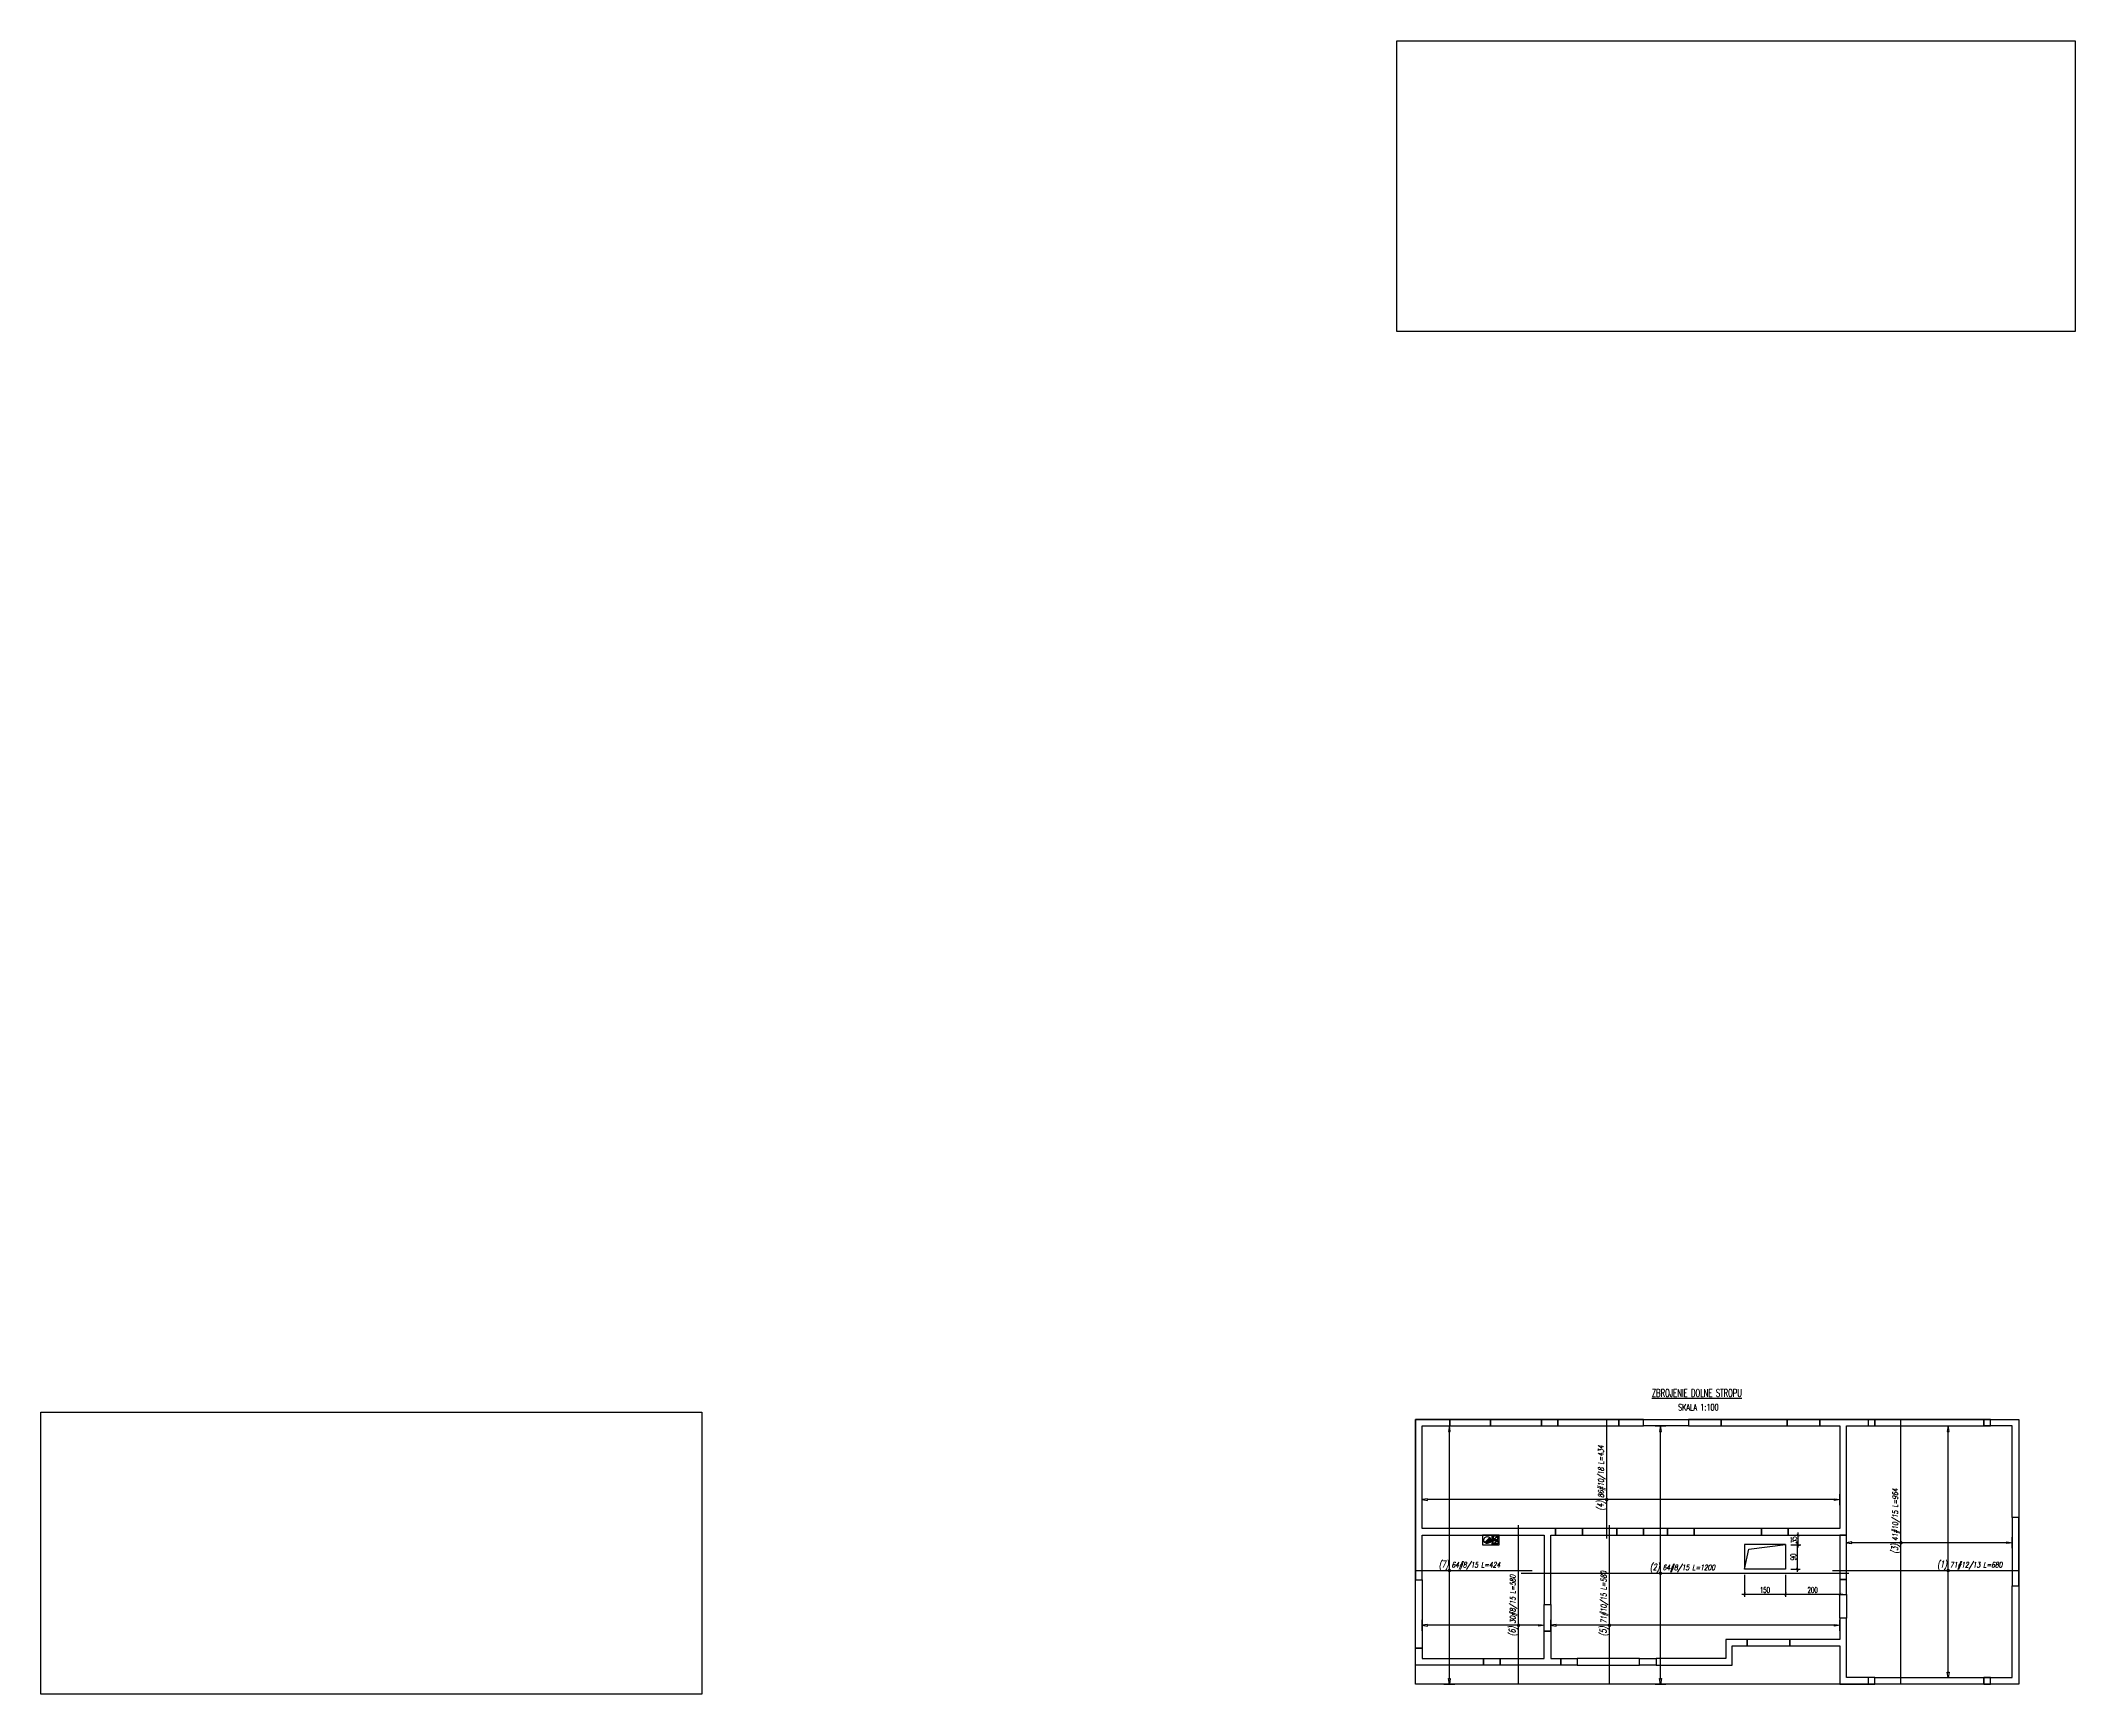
# Model space of a CAD drawing. Header units: millimetres. Extents: x 20746 to 38333, y -66591 to -55538.
# Drawn here: x 20746 to 28202, y -61598 to -55538 of the extents above; entities that cross this region are included whole.
import ezdxf

# ---------------------------------------------------------------- set-up
doc = ezdxf.new("R2010")
doc.units = ezdxf.units.MM
doc.header["$LTSCALE"] = 50
doc.layers.get('Defpoints').update_dxf_attribs({"color": 251})
for name, color, linetype in [('A-URZADZENIA', 93, 'Continuous'), ('K-NADPROŻA', 61, 'Continuous'), ('K-PODKŁAD', 255, 'Continuous'), ('K-SCIANY', 2, 'Continuous'), ('K-SRUBY', 3, 'Continuous'), ('K-STROPY', 161, 'Continuous'), ('K-SŁUPY', 131, 'Continuous'), ('K-TEXT 2.4mm', 71, 'Continuous'), ('K-TEXT 2.8mm', 101, 'Continuous'), ('K-WYMIARY', 1, 'Continuous'), ('ZBROJA_PRET', 161, 'Continuous'), ('ZBROJA_ZASIEG', 253, 'Continuous'), ('ZBROJA_ZLICZAC', 125, 'Continuous')]:
    doc.layers.add(name, color=color, linetype=linetype)
doc.styles.add('STYL_ZBROJA', font='romanszb.shx', dxfattribs={"width": 0.65, "oblique": 12})
doc.styles.add('text 2.4mm', font='romans.shx', dxfattribs={"width": 0.65})
doc.styles.add('text 2.8mm', font='romans.shx', dxfattribs={"width": 0.65})
doc.styles.add('WYM1', font='romanszb.shx', dxfattribs={"width": 0.6})
doc.dimstyles.new('CM100', dxfattribs={"dimscale": 5, "dimtxt": 2, "dimasz": 1, "dimexe": 1, "dimexo": 2, "dimgap": 0.5, "dimtad": 1, "dimrnd": 0.5, "dimdsep": 46, "dimtxsty": 'WYM1', "dimblk": 'OBLIQUE', "dimcen": 0, "dimdle": 1, "dimclrd": 253, "dimclre": 251, "dimclrt": 30, "dimadec": 0, "dimazin": 0, "dimtfac": 1, "dimtix": 1, "dimtmove": 0, "dimatfit": 0, "dimfxl": 1, "dimtfillclr": 256, "dimtolj": 1, "dimarcsym": 0})
picture_1 = doc.add_image_def('image1.png', size_in_pixel=(1235, 529))
picture_2 = doc.add_image_def('image3.png', size_in_pixel=(1197, 511))

msp = doc.modelspace()

# ---------------------------------------------------------------- texts
at = {"layer": 'K-TEXT 2.4mm', "style": 'text 2.4mm', "width": 0.65}
msp.add_text('SKALA 1:100', height=24, dxfattribs=at).set_placement((26746.275, -60558.083))
at = {"layer": 'K-TEXT 2.8mm', "style": 'text 2.8mm', "width": 0.65}
msp.add_text('%%UZBROJENIE DOLNE STROPU', height=28, dxfattribs=at).set_placement((26650.256, -60507.335))
at = {"layer": 'ZBROJA_ZLICZAC', "char_height": 40, "attachment_point": 7, "rotation": 90, "style": 'STYL_ZBROJA'}
for s, insert in [('\\H24;\\C71;\\H20;\\C256;\\H24;\\C71;(4)\\H20;\\C256; 86#10/18 L=434', (26481.81, -60924.514)), ('\\H24;\\C71;\\H20;\\C256;\\H24;\\C71;(3)\\H20;\\C256; 41#10/15 L=964', (27560.236, -61082.58)), ('\\H24;\\C71;\\H20;\\C256;\\H24;\\C71;(6)\\H20;\\C256; 30#8/15 L=580', (26158.55, -61384.971)), ('\\H24;\\C71;\\H20;\\C256;\\H24;\\C71;(5)\\H20;\\C256; 71#10/15 L=580', (26491.81, -61384.971))]:
    msp.add_mtext(s, dxfattribs=dict(at, insert=insert))
at = {"layer": 'ZBROJA_ZLICZAC', "char_height": 40, "attachment_point": 7, "style": 'STYL_ZBROJA'}
for s, insert in [('\\H24;\\C71;\\H20;\\C256;\\H24;\\C71;(7)\\H20;\\C256; 64#8/15 L=424', (25869.537, -61141.23)), ('\\H24;\\C71;\\H20;\\C256;\\H24;\\C71;(2)\\H20;\\C256; 64#8/15 L=1200', (26643.131, -61151.23)), ('\\H24;\\C71;\\H20;\\C256;\\H24;\\C71;(1)\\H20;\\C256; 71#12/13 L=680', (27696.029, -61141.23))]:
    msp.add_mtext(s, dxfattribs=dict(at, insert=insert))

# ---------------------------------------------------------------- blocks, each defined once
blk = doc.blocks.new('A$C0BFB608B')
h = blk.add_hatch()
h.set_pattern_fill('ANSI31', color=256, scale=8)
h.set_pattern_definition([(315, (77083.3279, 191572.2395), (0.707106781, 0.707106781), [])])
h.paths.add_polyline_path([(8.8, 8.8, 0.198912), (0, 12.4, 0.668179), (-8.8, -8.8)])
blk.add_lwpolyline([(18, 18), (-18, 18), (-18, -18), (18, -18)], close=True)
blk.add_lwpolyline([(8.8, 8.8), (-8.8, -8.8)])
blk.add_circle((0, 0), 12.4)
blk = doc.blocks.new('A$C650043E8')
for points in [[(12.5, -18), (12.5, 18), (-12.5, 18), (-12.5, -18)], [(-8.5, 14), (8.5, 14), (8.5, 2), (-8.5, 2)], [(-8.5, -14), (8.5, -14), (8.5, -2), (-8.5, -2)]]:
    blk.add_lwpolyline(points, close=True)
blk = doc.blocks.new('_ArchTick')
at = {"color": 0, "linetype": 'ByBlock', "const_width": 0.15}
blk.add_lwpolyline([(-0.5, -0.5), (0.5, 0.5)], dxfattribs=at)
blk = doc.blocks.new('*D76')
at = {"layer": 'Defpoints', "color": 0, "transparency": 16777216}
for p in [(27139.6, -61014.5), (27139.6, -61049.5), (27186, -61014.5)]:
    blk.add_point(p, dxfattribs=at)
at = {"layer": 'K-WYMIARY', "color": 251, "lineweight": -2, "transparency": 16777216}
for p, q in [((27159.6, -61014.5), (27196, -61014.5)), ((27159.6, -61049.5), (27196, -61049.5))]:
    blk.add_line(p, q, dxfattribs=at)
at = {"layer": 'K-WYMIARY', "color": 253, "lineweight": -2, "transparency": 16777216}
blk.add_line((27186, -61059.5), (27186, -61004.5), dxfattribs=at)
at = {"layer": 'K-WYMIARY', "color": 253, "lineweight": -2, "transparency": 16777216, "xscale": 10, "yscale": 10, "zscale": 10}
for p, rotation in [((27186, -61014.5), 90), ((27186, -61049.5), 270)]:
    blk.add_blockref('_ArchTick', p, dxfattribs=dict(at, rotation=rotation))
at = {"layer": 'K-WYMIARY', "color": 30, "transparency": 16777216, "insert": (27171, -61032), "char_height": 20, "attachment_point": 5, "rotation": 90, "style": 'WYM1'}
blk.add_mtext('\\A1;35', dxfattribs=at)
blk = doc.blocks.new('*D77')
at = {"layer": 'Defpoints', "color": 0, "transparency": 16777216}
for p in [(27139.6, -61049.5), (27183.7, -61049.5), (27139.6, -61139.5)]:
    blk.add_point(p, dxfattribs=at)
at = {"layer": 'K-WYMIARY', "color": 251, "lineweight": -2, "transparency": 16777216}
for p, q in [((27159.6, -61049.5), (27193.7, -61049.5)), ((27159.6, -61139.5), (27193.7, -61139.5))]:
    blk.add_line(p, q, dxfattribs=at)
at = {"layer": 'K-WYMIARY', "color": 253, "lineweight": -2, "transparency": 16777216}
blk.add_line((27183.7, -61149.5), (27183.7, -61039.5), dxfattribs=at)
at = {"layer": 'K-WYMIARY', "color": 253, "lineweight": -2, "transparency": 16777216, "xscale": 10, "yscale": 10, "zscale": 10}
for p, rotation in [((27183.7, -61049.5), 90), ((27183.7, -61139.5), 270)]:
    blk.add_blockref('_ArchTick', p, dxfattribs=dict(at, rotation=rotation))
at = {"layer": 'K-WYMIARY', "color": 30, "transparency": 16777216, "insert": (27168.7, -61094.5), "char_height": 20, "attachment_point": 5, "rotation": 90, "style": 'WYM1'}
blk.add_mtext('\\A1;90', dxfattribs=at)
blk = doc.blocks.new('*D78')
at = {"layer": 'Defpoints', "color": 0, "transparency": 16777216}
for p in [(26989.6, -61139.5), (27139.6, -61139.5), (27139.6, -61230.4)]:
    blk.add_point(p, dxfattribs=at)
at = {"layer": 'K-WYMIARY', "color": 251, "lineweight": -2, "transparency": 16777216}
for p, q in [((26989.6, -61159.5), (26989.6, -61240.4)), ((27139.6, -61159.5), (27139.6, -61240.4))]:
    blk.add_line(p, q, dxfattribs=at)
at = {"layer": 'K-WYMIARY', "color": 253, "lineweight": -2, "transparency": 16777216}
blk.add_line((26979.6, -61230.4), (27149.6, -61230.4), dxfattribs=at)
at = {"layer": 'K-WYMIARY', "color": 253, "lineweight": -2, "transparency": 16777216, "xscale": 10, "yscale": 10, "zscale": 10, "rotation": 180}
blk.add_blockref('_ArchTick', (26989.6, -61230.4), dxfattribs=at)
at = {"layer": 'K-WYMIARY', "color": 253, "lineweight": -2, "transparency": 16777216, "xscale": 10, "yscale": 10, "zscale": 10}
blk.add_blockref('_ArchTick', (27139.6, -61230.4), dxfattribs=at)
at = {"layer": 'K-WYMIARY', "color": 30, "transparency": 16777216, "insert": (27064.6, -61215.4), "char_height": 20, "attachment_point": 5, "style": 'WYM1'}
blk.add_mtext('\\A1;150', dxfattribs=at)
blk = doc.blocks.new('*D79')
at = {"layer": 'Defpoints', "color": 0, "transparency": 16777216}
for p in [(27139.6, -61139.5), (27339.6, -61230.4), (27339.6, -61232.2)]:
    blk.add_point(p, dxfattribs=at)
at = {"layer": 'K-WYMIARY', "color": 251, "lineweight": -2, "transparency": 16777216}
for p, q in [((27139.6, -61159.5), (27139.6, -61240.4)), ((27339.6, -61212.2), (27339.6, -61220.4))]:
    blk.add_line(p, q, dxfattribs=at)
at = {"layer": 'K-WYMIARY', "color": 253, "lineweight": -2, "transparency": 16777216}
blk.add_line((27129.6, -61230.4), (27349.6, -61230.4), dxfattribs=at)
at = {"layer": 'K-WYMIARY', "color": 253, "lineweight": -2, "transparency": 16777216, "xscale": 10, "yscale": 10, "zscale": 10, "rotation": 180}
blk.add_blockref('_ArchTick', (27139.6, -61230.4), dxfattribs=at)
at = {"layer": 'K-WYMIARY', "color": 253, "lineweight": -2, "transparency": 16777216, "xscale": 10, "yscale": 10, "zscale": 10}
blk.add_blockref('_ArchTick', (27339.6, -61230.4), dxfattribs=at)
at = {"layer": 'K-WYMIARY', "color": 30, "transparency": 16777216, "insert": (27239.6, -61215.4), "char_height": 20, "attachment_point": 5, "style": 'WYM1'}
blk.add_mtext('\\A1;200', dxfattribs=at)

# ---------------------------------------------------------------- dimensions: what is measured, and where the dimension line sits
at = {"layer": 'K-WYMIARY'}
for base, p1, p2, picture, middle in [((27185.967, -61014.46), (27139.64, -61049.46), (27139.64, -61014.46), '*D76', (27170.967, -61031.96)), ((27183.704, -61049.46), (27139.64, -61139.46), (27139.64, -61049.46), '*D77', (27168.704, -61094.46))]:
    dim = msp.add_linear_dim(base=base, p1=p1, p2=p2, angle=90, dimstyle='CM100', override={"dimscale": 10, "dimblk": 'ArchTick'}, dxfattribs=at)
    dim.commit()
    dim.dimension.update_dxf_attribs({"geometry": picture, "text_midpoint": middle})
for base, p1, p2, override, picture, middle in [((27139.64, -61230.36), (26989.64, -61139.46), (27139.64, -61139.46), {"dimscale": 10, "dimblk": 'ArchTick'}, '*D78', (27064.64, -61215.36)), ((27339.64, -61230.36), (27139.64, -61139.46), (27339.64, -61232.21), {"dimscale": 10, "dimblk": 'ArchTick', "dimtmove": 1}, '*D79', (27239.64, -61215.36))]:
    dim = msp.add_linear_dim(base=base, p1=p1, p2=p2, dimstyle='CM100', override=override, dxfattribs=at)
    dim.commit()
    dim.dimension.update_dxf_attribs({"geometry": picture, "text_midpoint": middle})

# ---------------------------------------------------------------- linework, layer by layer
at = {"layer": 'A-URZADZENIA'}
for p, q in [((26069.306, -61030.46), (26086.306, -61018.46)), ((26069.306, -61046.46), (26086.306, -61034.46))]:
    msp.add_line(p, q, dxfattribs=at)
at = {"layer": 'K-NADPROŻA'}
for points in [[(25909.351, -60614.46), (26059.351, -60614.46), (26059.351, -60590.46), (25909.351, -60590.46)], [(26245.64, -60614.46), (26305.64, -60614.46), (26305.64, -60590.46), (26245.64, -60590.46)], [(26529.713, -60614.46), (26619.713, -60614.46), (26619.713, -60590.46), (26529.713, -60590.46)], [(26784.032, -60614.46), (26904.032, -60614.46), (26904.032, -60590.46), (26784.032, -60590.46)], [(27146.205, -60614.46), (27266.205, -60614.46), (27266.205, -60590.46), (27146.205, -60590.46)], [(27467.14, -60614.46), (27867.14, -60614.46), (27867.14, -60590.46), (27467.14, -60590.46)], [(27994.64, -60950.46), (27970.64, -60950.46), (27970.64, -61200.46), (27994.64, -61200.46)], [(26297.59, -61014.46), (26395.64, -61014.46), (26395.64, -60990.46), (26297.59, -60990.46)], [(26521.663, -61014.46), (26619.713, -61014.46), (26619.713, -60990.46), (26521.663, -60990.46)], [(26707.713, -61014.46), (26805.762, -61014.46), (26805.762, -60990.46), (26707.713, -60990.46)], [(27051.466, -61014.46), (27149.516, -61014.46), (27149.516, -60990.46), (27051.466, -60990.46)], [(27339.64, -61177.46), (27363.64, -61177.46), (27363.64, -61014.46), (27339.64, -61014.46)], [(25784.64, -61178.334), (25808.64, -61178.334), (25808.64, -61428.334), (25784.64, -61428.334)], [(26255.64, -61268.41), (26279.64, -61268.41), (26279.64, -61366.46), (26255.64, -61366.46)], [(27339.64, -61232.21), (27363.64, -61232.21), (27363.64, -61319.21), (27339.64, -61319.21)], [(27156.14, -61396.46), (26999.14, -61396.46), (26999.14, -61420.46), (27156.14, -61420.46)], [(26093.83, -61490.46), (26033.83, -61490.46), (26033.83, -61466.46), (26093.83, -61466.46)], [(26376.57, -61490.46), (26316.57, -61490.46), (26316.57, -61466.46), (26376.57, -61466.46)], [(26665.508, -61490.46), (26605.508, -61490.46), (26605.508, -61466.46), (26665.508, -61466.46)], [(27867.14, -61560.46), (27467.14, -61560.46), (27467.14, -61536.46), (27867.14, -61536.46)]]:
    msp.add_lwpolyline(points, close=True, dxfattribs=at)
at = {"layer": 'K-SCIANY'}
for points in [[(25909.351, -60590.46), (25784.64, -60590.46), (25784.64, -61178.334), (25808.64, -61178.334), (25808.64, -61014.46), (26255.64, -61014.46), (26255.64, -61268.41), (26279.64, -61268.41), (26279.64, -61014.46), (26297.59, -61014.46), (26297.59, -60990.46), (25808.64, -60990.46), (25808.64, -60614.46), (25909.351, -60614.46)], [(26059.351, -60614.46), (26245.64, -60614.46), (26245.64, -60590.46), (26059.351, -60590.46)], [(26305.64, -60614.46), (26529.713, -60614.46), (26529.713, -60590.46), (26305.64, -60590.46)], [(26784.032, -60614.46), (26619.713, -60614.46), (26619.713, -60590.46), (26784.032, -60590.46)], [(26904.032, -60614.46), (27146.205, -60614.46), (27146.205, -60590.46), (26904.032, -60590.46)], [(27867.14, -60590.46), (27994.64, -60590.46), (27994.64, -60950.46), (27970.64, -60950.46), (27970.64, -60614.46), (27867.14, -60614.46)], [(26521.663, -60990.46), (26395.64, -60990.46), (26395.64, -61014.46), (26521.663, -61014.46)], [(26619.713, -61014.46), (26707.713, -61014.46), (26707.713, -60990.46), (26619.713, -60990.46)], [(26805.762, -61014.46), (27051.466, -61014.46), (27051.466, -60990.46), (26805.762, -60990.46)], [(27970.64, -61200.46), (27994.64, -61200.46), (27994.64, -61560.46), (27867.14, -61560.46), (27867.14, -61536.46), (27970.64, -61536.46)], [(27467.062, -61536.46), (27363.64, -61536.46), (27363.64, -61319.21), (27339.64, -61319.21), (27339.64, -61396.46), (27156.14, -61396.46), (27156.14, -61420.46), (27339.64, -61420.46), (27339.64, -61560.46), (27467.14, -61560.46)], [(26033.83, -61490.46), (25784.64, -61490.46), (25784.64, -61428.334), (25808.64, -61428.334), (25808.64, -61466.46), (26033.83, -61466.46)], [(26255.64, -61366.46), (26279.64, -61366.46), (26279.64, -61466.46), (26316.57, -61466.46), (26316.57, -61490.46), (26093.83, -61490.46), (26093.83, -61466.46), (26255.64, -61466.46)], [(26999.14, -61396.46), (26921.14, -61396.46), (26921.14, -61466.46), (26665.508, -61466.46), (26665.508, -61490.46), (26945.14, -61490.46), (26945.14, -61420.46), (26999.14, -61420.46)], [(26376.57, -61490.46), (26605.508, -61490.46), (26605.508, -61466.46), (26376.57, -61466.46)]]:
    msp.add_lwpolyline(points, close=True, dxfattribs=at)
msp.add_lwpolyline([(27149.516, -60990.46), (27149.516, -61014.46), (27363.64, -61014.46), (27363.64, -60614.46), (27467.14, -60614.46), (27467.14, -60590.46), (27266.205, -60590.46), (27266.205, -60614.46), (27339.64, -60614.46), (27339.64, -60990.46), (27149.516, -60990.46)], dxfattribs=at)
at = {"layer": 'K-SRUBY'}
for points in [[(26989.64, -61049.46), (26989.64, -61139.46), (27005.55, -61065.37), (27139.64, -61049.46), (26989.64, -61049.46)], [(26989.64, -61139.46), (27005.55, -61065.37), (27139.64, -61049.46), (27139.64, -61139.46), (26989.64, -61139.46)]]:
    msp.add_lwpolyline(points, dxfattribs=at)
at = {"layer": 'K-STROPY'}
msp.add_lwpolyline([(25784.64, -60590.46), (27994.64, -60590.46), (27994.64, -61560.46), (25784.64, -61560.46)], close=True, dxfattribs=at)
at = {"layer": 'K-SŁUPY'}
for points in [[(27443.14, -60614.46), (27467.14, -60614.46), (27467.14, -60590.46), (27443.14, -60590.46)], [(27867.14, -60614.46), (27891.14, -60614.46), (27891.14, -60590.46), (27867.14, -60590.46)], [(27339.64, -61232.21), (27363.64, -61232.21), (27363.64, -61177.46), (27339.64, -61177.46)], [(27443.14, -61560.46), (27467.14, -61560.46), (27467.14, -61536.46), (27443.14, -61536.46)], [(27867.14, -61560.46), (27891.14, -61560.46), (27891.14, -61536.46), (27867.14, -61536.46)]]:
    msp.add_lwpolyline(points, close=True, dxfattribs=at)
at = {"layer": 'ZBROJA_PRET'}
for p, q in [((26484.81, -61027.46), (26484.81, -60593.46)), ((27563.236, -61557.46), (27563.236, -60593.46)), ((26161.55, -61557.46), (26161.55, -60977.46)), ((26494.81, -61557.46), (26494.81, -60977.46)), ((25787.64, -61144.23), (26211.64, -61144.23)), ((26171.64, -61154.23), (27371.64, -61154.23)), ((27311.64, -61144.23), (27991.64, -61144.23))]:
    msp.add_line(p, q, dxfattribs=at)
at = {"layer": 'ZBROJA_ZASIEG'}
for p, q in [((25888.278, -60614.46), (25928.278, -60614.46)), ((26661.872, -60614.46), (26701.872, -60614.46)), ((27716.076, -60614.46), (27756.076, -60614.46)), ((25808.64, -60904.466), (25808.64, -60864.466)), ((27339.64, -60904.466), (27339.64, -60864.466)), ((27363.64, -61062.532), (27363.64, -61022.532)), ((27970.64, -61062.532), (27970.64, -61022.532)), ((25808.64, -61364.923), (25808.64, -61324.923)), ((26255.64, -61364.923), (26255.64, -61324.923)), ((26279.64, -61364.923), (26279.64, -61324.923)), ((27339.64, -61364.923), (27339.64, -61324.923)), ((25888.278, -61560.46), (25928.278, -61560.46)), ((26661.872, -61560.46), (26701.872, -61560.46)), ((27716.076, -61536.46), (27756.076, -61536.46))]:
    msp.add_line(p, q, dxfattribs=at)
for points in [[(25908.278, -61540.46), (25911.378, -61540.46), (25908.278, -61560.46), (25905.178, -61540.46), (25908.278, -61540.46), (25908.278, -60634.46), (25911.378, -60634.46), (25908.278, -60614.46), (25905.178, -60634.46), (25908.278, -60634.46)], [(26681.872, -61540.46), (26684.972, -61540.46), (26681.872, -61560.46), (26678.772, -61540.46), (26681.872, -61540.46), (26681.872, -60634.46), (26684.972, -60634.46), (26681.872, -60614.46), (26678.772, -60634.46), (26681.872, -60634.46)], [(27736.076, -61516.46), (27739.176, -61516.46), (27736.076, -61536.46), (27732.976, -61516.46), (27736.076, -61516.46), (27736.076, -60634.46), (27739.176, -60634.46), (27736.076, -60614.46), (27732.976, -60634.46), (27736.076, -60634.46)], [(27319.64, -60884.466), (27319.64, -60881.366), (27339.64, -60884.466), (27319.64, -60887.566), (27319.64, -60884.466), (25828.64, -60884.466), (25828.64, -60881.366), (25808.64, -60884.466), (25828.64, -60887.566), (25828.64, -60884.466)], [(27950.64, -61042.532), (27950.64, -61039.432), (27970.64, -61042.532), (27950.64, -61045.632), (27950.64, -61042.532), (27383.64, -61042.532), (27383.64, -61039.432), (27363.64, -61042.532), (27383.64, -61045.632), (27383.64, -61042.532)], [(26235.64, -61344.923), (26235.64, -61341.823), (26255.64, -61344.923), (26235.64, -61348.023), (26235.64, -61344.923), (25828.64, -61344.923), (25828.64, -61341.823), (25808.64, -61344.923), (25828.64, -61348.023), (25828.64, -61344.923)], [(27319.64, -61344.923), (27319.64, -61341.823), (27339.64, -61344.923), (27319.64, -61348.023), (27319.64, -61344.923), (26299.64, -61344.923), (26299.64, -61341.823), (26279.64, -61344.923), (26299.64, -61348.023), (26299.64, -61344.923)]]:
    msp.add_lwpolyline(points, dxfattribs=at)
at = {"layer": 'ZBROJA_ZASIEG', "const_width": 6.3}
for points in [[(26481.66, -60884.466, 1), (26487.96, -60884.466, 1)], [(27560.086, -61042.532, 1), (27566.386, -61042.532, 1)], [(25905.128, -61144.23, 1), (25911.428, -61144.23, 1)], [(27732.926, -61144.23, 1), (27739.226, -61144.23, 1)], [(26678.722, -61154.23, 1), (26685.022, -61154.23, 1)], [(26158.4, -61344.923, 1), (26164.7, -61344.923, 1)], [(26491.66, -61344.923, 1), (26497.96, -61344.923, 1)]]:
    msp.add_lwpolyline(points, format="xyb", close=True, dxfattribs=at)

# ---------------------------------------------------------------- block references
at = {"layer": 'A-URZADZENIA'}
for name, p, rotation in [('A$C0BFB608B', (26047.306, -61032.46), 180.0000000000001), ('A$C650043E8', (26077.806, -61032.46), 180)]:
    msp.add_blockref(name, p, dxfattribs=dict(at, rotation=rotation))

msp.set_redraw_order([(e.dxf.handle, doc.entitydb.next_handle()) for e in msp.query("TEXT MTEXT ATTDEF DIMENSION ARC_DIMENSION")])  # texts and dimensions are drawn at this point

# ---------------------------------------------------------------- pictures from other files: only their frames are drawn
at = {"layer": 'K-PODKŁAD'}
image = msp.add_image(picture_1, insert=(25715.082, -56603.591), size_in_units=(2486.919, 1065.247), rotation=0, dxfattribs=dict(at, fade=76))
image.dxf.flags = 7
image = msp.add_image(picture_2, insert=(20746.033, -61597.794), size_in_units=(2423.111, 1034.428), rotation=0, dxfattribs=dict(at, fade=76))
image.dxf.flags = 7

doc.saveas('drawing.dxf')
